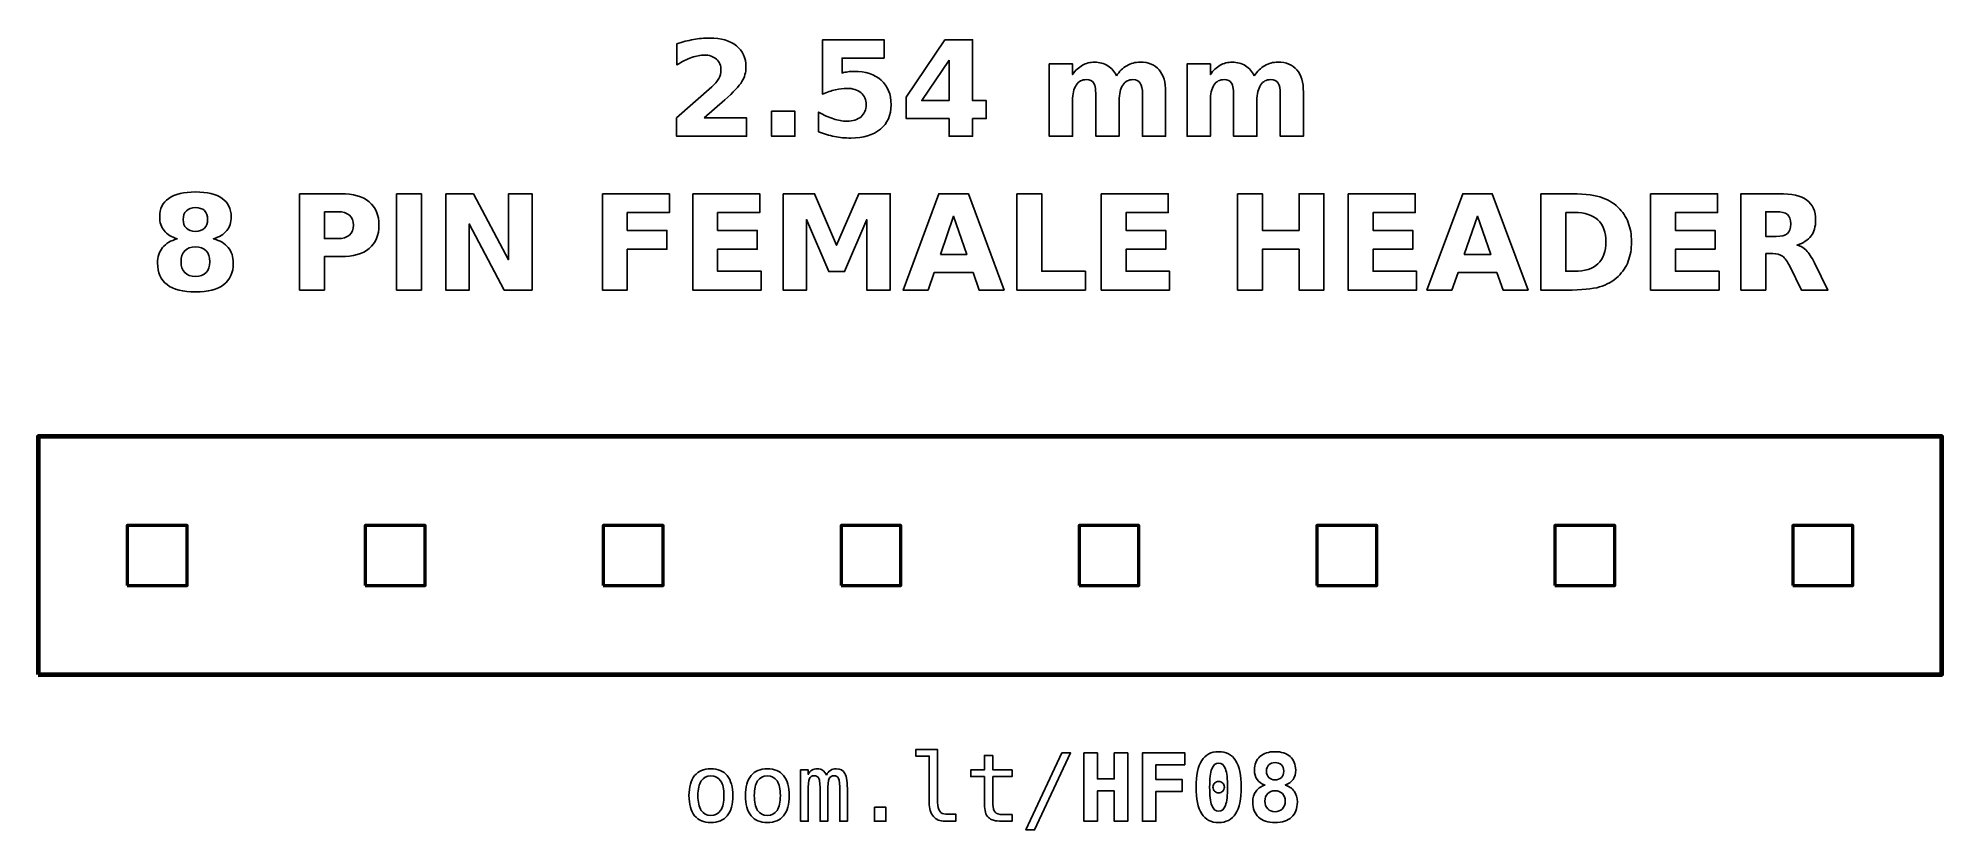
# Model space of a CAD drawing. Header units: centimetres. Extents: x -11.52 to -9.48, y -15.14 to -14.3.
import ezdxf

# ---------------------------------------------------------------- set-up
doc = ezdxf.new("R2010")
doc.units = ezdxf.units.CM
doc.header["$MEASUREMENT"] = 0
doc.layers.add('Layer 1', color=7, linetype='Continuous')

msp = doc.modelspace()

# ---------------------------------------------------------------- linework, layer by layer
at = {"layer": 'Layer 1', "color": 7, "lineweight": 100}
msp.add_lwpolyline([(-11.516, -14.977), (-9.484, -14.977), (-9.484, -14.723), (-11.516, -14.723), (-11.516, -14.977)], close=True, dxfattribs=at)
at = {"layer": 'Layer 1', "color": 7, "lineweight": 50}
for points in [[(-11.421, -14.882), (-11.357, -14.882), (-11.357, -14.818), (-11.421, -14.818), (-11.421, -14.882)], [(-11.167, -14.882), (-11.103, -14.882), (-11.103, -14.818), (-11.167, -14.818), (-11.167, -14.882)], [(-10.913, -14.882), (-10.849, -14.882), (-10.849, -14.818), (-10.913, -14.818), (-10.913, -14.882)], [(-10.659, -14.882), (-10.595, -14.882), (-10.595, -14.818), (-10.659, -14.818), (-10.659, -14.882)], [(-10.405, -14.882), (-10.341, -14.882), (-10.341, -14.818), (-10.405, -14.818), (-10.405, -14.882)], [(-10.151, -14.882), (-10.087, -14.882), (-10.087, -14.818), (-10.151, -14.818), (-10.151, -14.882)], [(-9.897, -14.882), (-9.833, -14.882), (-9.833, -14.818), (-9.897, -14.818), (-9.897, -14.882)], [(-9.643, -14.882), (-9.579, -14.882), (-9.579, -14.818), (-9.643, -14.818), (-9.643, -14.882)]]:
    msp.add_lwpolyline(points, close=True, dxfattribs=at)
at = {"layer": 'Layer 1', "color": 250}
for points, knots in [([(-10.80503, -14.38297), (-10.80503, -14.38297), (-10.75975, -14.38297), (-10.75975, -14.38297), (-10.75975, -14.38297), (-10.75975, -14.38297), (-10.75975, -14.40247), (-10.75975, -14.40247), (-10.75975, -14.40247), (-10.75975, -14.40247), (-10.83452, -14.40247), (-10.83452, -14.40247), (-10.83452, -14.40247), (-10.83452, -14.40247), (-10.83452, -14.38297), (-10.83452, -14.38297), (-10.83452, -14.38297), (-10.83452, -14.38297), (-10.79696, -14.34984), (-10.79696, -14.34984), (-10.79696, -14.34984), (-10.7936, -14.3468), (-10.79113, -14.34384), (-10.78953, -14.34095), (-10.78953, -14.34095), (-10.78791, -14.33805), (-10.78711, -14.33504), (-10.78711, -14.33191), (-10.78711, -14.33191), (-10.78711, -14.32709), (-10.78873, -14.32321), (-10.79197, -14.32027), (-10.79197, -14.32027), (-10.7952, -14.31733), (-10.7995, -14.31588), (-10.80489, -14.31588), (-10.80489, -14.31588), (-10.80902, -14.31588), (-10.81354, -14.31677), (-10.81846, -14.31853), (-10.81846, -14.31853), (-10.82337, -14.3203), (-10.82864, -14.32293), (-10.83424, -14.32641), (-10.83424, -14.32641), (-10.83424, -14.32641), (-10.83424, -14.30381), (-10.83424, -14.30381), (-10.83424, -14.30381), (-10.82826, -14.30184), (-10.82236, -14.30033), (-10.81653, -14.2993), (-10.81653, -14.2993), (-10.81069, -14.29826), (-10.80498, -14.29774), (-10.79936, -14.29774), (-10.79936, -14.29774), (-10.78706, -14.29774), (-10.77749, -14.30045), (-10.77067, -14.30588), (-10.77067, -14.30588), (-10.76385, -14.31129), (-10.76044, -14.31884), (-10.76044, -14.32855), (-10.76044, -14.32855), (-10.76044, -14.33415), (-10.76189, -14.33937), (-10.76479, -14.34422), (-10.76479, -14.34422), (-10.76768, -14.34906), (-10.77377, -14.35555), (-10.78304, -14.36369), (-10.78304, -14.36369), (-10.78304, -14.36369), (-10.80503, -14.38297), (-10.80503, -14.38297)], [0, 0, 0, 0, 0.0526316, 0.0526316, 0.0526316, 0.0526316, 0.1052632, 0.1052632, 0.1052632, 0.1052632, 0.1578947, 0.1578947, 0.1578947, 0.1578947, 0.2105263, 0.2105263, 0.2105263, 0.2105263, 0.2631579, 0.2631579, 0.2631579, 0.2631579, 0.3157895, 0.3157895, 0.3157895, 0.3157895, 0.3684211, 0.3684211, 0.3684211, 0.3684211, 0.4210526, 0.4210526, 0.4210526, 0.4210526, 0.4736842, 0.4736842, 0.4736842, 0.4736842, 0.5263158, 0.5263158, 0.5263158, 0.5263158, 0.5789474, 0.5789474, 0.5789474, 0.5789474, 0.6315789, 0.6315789, 0.6315789, 0.6315789, 0.6842105, 0.6842105, 0.6842105, 0.6842105, 0.7368421, 0.7368421, 0.7368421, 0.7368421, 0.7894737, 0.7894737, 0.7894737, 0.7894737, 0.8421053, 0.8421053, 0.8421053, 0.8421053, 0.8947368, 0.8947368, 0.8947368, 0.8947368, 0.9473684, 0.9473684, 0.9473684, 0.9473684, 1, 1, 1, 1]), ([(-10.67894, -14.2996), (-10.67894, -14.2996), (-10.613, -14.2996), (-10.613, -14.2996), (-10.613, -14.2996), (-10.613, -14.2996), (-10.613, -14.3191), (-10.613, -14.3191), (-10.613, -14.3191), (-10.613, -14.3191), (-10.6578, -14.3191), (-10.6578, -14.3191), (-10.6578, -14.3191), (-10.6578, -14.3191), (-10.6578, -14.33502), (-10.6578, -14.33502), (-10.6578, -14.33502), (-10.65578, -14.33448), (-10.65375, -14.33406), (-10.65171, -14.33375), (-10.65171, -14.33375), (-10.64966, -14.33344), (-10.64752, -14.3333), (-10.64533, -14.3333), (-10.64533, -14.3333), (-10.63278, -14.3333), (-10.62302, -14.33643), (-10.61603, -14.34271), (-10.61603, -14.34271), (-10.60905, -14.34897), (-10.60557, -14.35771), (-10.60557, -14.36891), (-10.60557, -14.36891), (-10.60557, -14.38003), (-10.60938, -14.38874), (-10.61697, -14.39504), (-10.61697, -14.39504), (-10.62457, -14.40132), (-10.63513, -14.40447), (-10.64863, -14.40447), (-10.64863, -14.40447), (-10.65446, -14.40447), (-10.66025, -14.4039), (-10.66596, -14.40278), (-10.66596, -14.40278), (-10.67168, -14.40165), (-10.67737, -14.39995), (-10.68301, -14.39765), (-10.68301, -14.39765), (-10.68301, -14.39765), (-10.68301, -14.37676), (-10.68301, -14.37676), (-10.68301, -14.37676), (-10.67741, -14.37999), (-10.6721, -14.38239), (-10.66707, -14.38398), (-10.66707, -14.38398), (-10.66203, -14.38561), (-10.65728, -14.38641), (-10.65284, -14.38641), (-10.65284, -14.38641), (-10.64639, -14.38641), (-10.64134, -14.38483), (-10.63764, -14.38168), (-10.63764, -14.38168), (-10.63395, -14.37855), (-10.63209, -14.3743), (-10.63209, -14.36891), (-10.63209, -14.36891), (-10.63209, -14.3635), (-10.63395, -14.35924), (-10.63764, -14.35612), (-10.63764, -14.35612), (-10.64134, -14.35299), (-10.64639, -14.35144), (-10.65284, -14.35144), (-10.65284, -14.35144), (-10.65665, -14.35144), (-10.66072, -14.35193), (-10.66502, -14.35292), (-10.66502, -14.35292), (-10.66935, -14.3539), (-10.67398, -14.35543), (-10.67894, -14.3575), (-10.67894, -14.3575), (-10.67894, -14.3575), (-10.67894, -14.2996), (-10.67894, -14.2996)], [0, 0, 0, 0, 0.0454545, 0.0454545, 0.0454545, 0.0454545, 0.0909091, 0.0909091, 0.0909091, 0.0909091, 0.1363636, 0.1363636, 0.1363636, 0.1363636, 0.1818182, 0.1818182, 0.1818182, 0.1818182, 0.2272727, 0.2272727, 0.2272727, 0.2272727, 0.2727273, 0.2727273, 0.2727273, 0.2727273, 0.3181818, 0.3181818, 0.3181818, 0.3181818, 0.3636364, 0.3636364, 0.3636364, 0.3636364, 0.4090909, 0.4090909, 0.4090909, 0.4090909, 0.4545455, 0.4545455, 0.4545455, 0.4545455, 0.5, 0.5, 0.5, 0.5, 0.5454545, 0.5454545, 0.5454545, 0.5454545, 0.5909091, 0.5909091, 0.5909091, 0.5909091, 0.6363636, 0.6363636, 0.6363636, 0.6363636, 0.6818182, 0.6818182, 0.6818182, 0.6818182, 0.7272727, 0.7272727, 0.7272727, 0.7272727, 0.7727273, 0.7727273, 0.7727273, 0.7727273, 0.8181818, 0.8181818, 0.8181818, 0.8181818, 0.8636364, 0.8636364, 0.8636364, 0.8636364, 0.9090909, 0.9090909, 0.9090909, 0.9090909, 0.9545455, 0.9545455, 0.9545455, 0.9545455, 1, 1, 1, 1]), ([(-10.54816, -14.2996), (-10.54816, -14.2996), (-10.51866, -14.2996), (-10.51866, -14.2996), (-10.51866, -14.2996), (-10.51866, -14.2996), (-10.51866, -14.36451), (-10.51866, -14.36451), (-10.51866, -14.36451), (-10.51866, -14.36451), (-10.50399, -14.36451), (-10.50399, -14.36451), (-10.50399, -14.36451), (-10.50399, -14.36451), (-10.50399, -14.38373), (-10.50399, -14.38373), (-10.50399, -14.38373), (-10.50399, -14.38373), (-10.51866, -14.38373), (-10.51866, -14.38373), (-10.51866, -14.38373), (-10.51866, -14.38373), (-10.51866, -14.40247), (-10.51866, -14.40247), (-10.51866, -14.40247), (-10.51866, -14.40247), (-10.54373, -14.40247), (-10.54373, -14.40247), (-10.54373, -14.40247), (-10.54373, -14.40247), (-10.54373, -14.38373), (-10.54373, -14.38373), (-10.54373, -14.38373), (-10.54373, -14.38373), (-10.58936, -14.38373), (-10.58936, -14.38373), (-10.58936, -14.38373), (-10.58936, -14.38373), (-10.58936, -14.36098), (-10.58936, -14.36098), (-10.58936, -14.36098), (-10.58936, -14.36098), (-10.54816, -14.2996), (-10.54816, -14.2996)], [0, 0, 0, 0, 0.0909091, 0.0909091, 0.0909091, 0.0909091, 0.1818182, 0.1818182, 0.1818182, 0.1818182, 0.2727273, 0.2727273, 0.2727273, 0.2727273, 0.3636364, 0.3636364, 0.3636364, 0.3636364, 0.4545455, 0.4545455, 0.4545455, 0.4545455, 0.5454545, 0.5454545, 0.5454545, 0.5454545, 0.6363636, 0.6363636, 0.6363636, 0.6363636, 0.7272727, 0.7272727, 0.7272727, 0.7272727, 0.8181818, 0.8181818, 0.8181818, 0.8181818, 0.9090909, 0.9090909, 0.9090909, 0.9090909, 1, 1, 1, 1]), ([(-10.54373, -14.32145), (-10.54373, -14.32145), (-10.57283, -14.36451), (-10.57283, -14.36451), (-10.57283, -14.36451), (-10.57283, -14.36451), (-10.54373, -14.36451), (-10.54373, -14.36451), (-10.54373, -14.36451), (-10.54373, -14.36451), (-10.54373, -14.32145), (-10.54373, -14.32145)], [0, 0, 0, 0, 0.3333333, 0.3333333, 0.3333333, 0.3333333, 0.6666667, 0.6666667, 0.6666667, 0.6666667, 1, 1, 1, 1]), ([(-10.36502, -14.33812), (-10.36189, -14.33335), (-10.3582, -14.3297), (-10.35389, -14.32721), (-10.35389, -14.32721), (-10.34959, -14.32469), (-10.34489, -14.32345), (-10.33974, -14.32345), (-10.33974, -14.32345), (-10.33087, -14.32345), (-10.32412, -14.32618), (-10.31949, -14.33166), (-10.31949, -14.33166), (-10.31485, -14.33711), (-10.31252, -14.34506), (-10.31252, -14.35548), (-10.31252, -14.35548), (-10.31252, -14.35548), (-10.31252, -14.40247), (-10.31252, -14.40247), (-10.31252, -14.40247), (-10.31252, -14.40247), (-10.33734, -14.40247), (-10.33734, -14.40247), (-10.33734, -14.40247), (-10.33734, -14.40247), (-10.33734, -14.36223), (-10.33734, -14.36223), (-10.33734, -14.36223), (-10.33729, -14.36164), (-10.33727, -14.36103), (-10.33724, -14.36037), (-10.33724, -14.36037), (-10.33722, -14.35974), (-10.3372, -14.35882), (-10.3372, -14.35762), (-10.3372, -14.35762), (-10.3372, -14.35216), (-10.33799, -14.34819), (-10.33962, -14.34574), (-10.33962, -14.34574), (-10.34122, -14.34327), (-10.3438, -14.34205), (-10.34738, -14.34205), (-10.34738, -14.34205), (-10.35208, -14.34205), (-10.35568, -14.34398), (-10.35824, -14.34784), (-10.35824, -14.34784), (-10.36078, -14.35169), (-10.3621, -14.35727), (-10.3622, -14.36458), (-10.3622, -14.36458), (-10.3622, -14.36458), (-10.3622, -14.40247), (-10.3622, -14.40247), (-10.3622, -14.40247), (-10.3622, -14.40247), (-10.38701, -14.40247), (-10.38701, -14.40247), (-10.38701, -14.40247), (-10.38701, -14.40247), (-10.38701, -14.36223), (-10.38701, -14.36223), (-10.38701, -14.36223), (-10.38701, -14.35369), (-10.38774, -14.34819), (-10.38922, -14.34574), (-10.38922, -14.34574), (-10.39068, -14.34327), (-10.39329, -14.34205), (-10.39705, -14.34205), (-10.39705, -14.34205), (-10.4018, -14.34205), (-10.40545, -14.344), (-10.40801, -14.34788), (-10.40801, -14.34788), (-10.41057, -14.35176), (-10.41187, -14.35729), (-10.41187, -14.36451), (-10.41187, -14.36451), (-10.41187, -14.36451), (-10.41187, -14.40247), (-10.41187, -14.40247), (-10.41187, -14.40247), (-10.41187, -14.40247), (-10.43668, -14.40247), (-10.43668, -14.40247), (-10.43668, -14.40247), (-10.43668, -14.40247), (-10.43668, -14.32531), (-10.43668, -14.32531), (-10.43668, -14.32531), (-10.43668, -14.32531), (-10.41187, -14.32531), (-10.41187, -14.32531), (-10.41187, -14.32531), (-10.41187, -14.32531), (-10.41187, -14.33662), (-10.41187, -14.33662), (-10.41187, -14.33662), (-10.40883, -14.33224), (-10.40535, -14.32898), (-10.40142, -14.32676), (-10.40142, -14.32676), (-10.3975, -14.32455), (-10.39317, -14.32345), (-10.38844, -14.32345), (-10.38844, -14.32345), (-10.38313, -14.32345), (-10.3784, -14.32474), (-10.37433, -14.32731), (-10.37433, -14.32731), (-10.37024, -14.32989), (-10.36713, -14.33349), (-10.36502, -14.33812)], [0, 0, 0, 0, 0.0344828, 0.0344828, 0.0344828, 0.0344828, 0.0689655, 0.0689655, 0.0689655, 0.0689655, 0.1034483, 0.1034483, 0.1034483, 0.1034483, 0.137931, 0.137931, 0.137931, 0.137931, 0.1724138, 0.1724138, 0.1724138, 0.1724138, 0.2068966, 0.2068966, 0.2068966, 0.2068966, 0.2413793, 0.2413793, 0.2413793, 0.2413793, 0.2758621, 0.2758621, 0.2758621, 0.2758621, 0.3103448, 0.3103448, 0.3103448, 0.3103448, 0.3448276, 0.3448276, 0.3448276, 0.3448276, 0.3793103, 0.3793103, 0.3793103, 0.3793103, 0.4137931, 0.4137931, 0.4137931, 0.4137931, 0.4482759, 0.4482759, 0.4482759, 0.4482759, 0.4827586, 0.4827586, 0.4827586, 0.4827586, 0.5172414, 0.5172414, 0.5172414, 0.5172414, 0.5517241, 0.5517241, 0.5517241, 0.5517241, 0.5862069, 0.5862069, 0.5862069, 0.5862069, 0.6206897, 0.6206897, 0.6206897, 0.6206897, 0.6551724, 0.6551724, 0.6551724, 0.6551724, 0.6896552, 0.6896552, 0.6896552, 0.6896552, 0.7241379, 0.7241379, 0.7241379, 0.7241379, 0.7586207, 0.7586207, 0.7586207, 0.7586207, 0.7931034, 0.7931034, 0.7931034, 0.7931034, 0.8275862, 0.8275862, 0.8275862, 0.8275862, 0.862069, 0.862069, 0.862069, 0.862069, 0.8965517, 0.8965517, 0.8965517, 0.8965517, 0.9310345, 0.9310345, 0.9310345, 0.9310345, 0.9655172, 0.9655172, 0.9655172, 0.9655172, 1, 1, 1, 1]), ([(-10.21798, -14.33812), (-10.21485, -14.33335), (-10.21116, -14.3297), (-10.20685, -14.32721), (-10.20685, -14.32721), (-10.20255, -14.32469), (-10.19785, -14.32345), (-10.1927, -14.32345), (-10.1927, -14.32345), (-10.18383, -14.32345), (-10.17708, -14.32618), (-10.17245, -14.33166), (-10.17245, -14.33166), (-10.16781, -14.33711), (-10.16548, -14.34506), (-10.16548, -14.35548), (-10.16548, -14.35548), (-10.16548, -14.35548), (-10.16548, -14.40247), (-10.16548, -14.40247), (-10.16548, -14.40247), (-10.16548, -14.40247), (-10.1903, -14.40247), (-10.1903, -14.40247), (-10.1903, -14.40247), (-10.1903, -14.40247), (-10.1903, -14.36223), (-10.1903, -14.36223), (-10.1903, -14.36223), (-10.19025, -14.36164), (-10.19023, -14.36103), (-10.1902, -14.36037), (-10.1902, -14.36037), (-10.19018, -14.35974), (-10.19016, -14.35882), (-10.19016, -14.35762), (-10.19016, -14.35762), (-10.19016, -14.35216), (-10.19095, -14.34819), (-10.19258, -14.34574), (-10.19258, -14.34574), (-10.19418, -14.34327), (-10.19676, -14.34205), (-10.20034, -14.34205), (-10.20034, -14.34205), (-10.20504, -14.34205), (-10.20864, -14.34398), (-10.2112, -14.34784), (-10.2112, -14.34784), (-10.21374, -14.35169), (-10.21506, -14.35727), (-10.21516, -14.36458), (-10.21516, -14.36458), (-10.21516, -14.36458), (-10.21516, -14.40247), (-10.21516, -14.40247), (-10.21516, -14.40247), (-10.21516, -14.40247), (-10.23997, -14.40247), (-10.23997, -14.40247), (-10.23997, -14.40247), (-10.23997, -14.40247), (-10.23997, -14.36223), (-10.23997, -14.36223), (-10.23997, -14.36223), (-10.23997, -14.35369), (-10.2407, -14.34819), (-10.24218, -14.34574), (-10.24218, -14.34574), (-10.24364, -14.34327), (-10.24625, -14.34205), (-10.25001, -14.34205), (-10.25001, -14.34205), (-10.25476, -14.34205), (-10.25841, -14.344), (-10.26097, -14.34788), (-10.26097, -14.34788), (-10.26353, -14.35176), (-10.26483, -14.35729), (-10.26483, -14.36451), (-10.26483, -14.36451), (-10.26483, -14.36451), (-10.26483, -14.40247), (-10.26483, -14.40247), (-10.26483, -14.40247), (-10.26483, -14.40247), (-10.28964, -14.40247), (-10.28964, -14.40247), (-10.28964, -14.40247), (-10.28964, -14.40247), (-10.28964, -14.32531), (-10.28964, -14.32531), (-10.28964, -14.32531), (-10.28964, -14.32531), (-10.26483, -14.32531), (-10.26483, -14.32531), (-10.26483, -14.32531), (-10.26483, -14.32531), (-10.26483, -14.33662), (-10.26483, -14.33662), (-10.26483, -14.33662), (-10.26179, -14.33224), (-10.25831, -14.32898), (-10.25438, -14.32676), (-10.25438, -14.32676), (-10.25046, -14.32455), (-10.24613, -14.32345), (-10.2414, -14.32345), (-10.2414, -14.32345), (-10.23609, -14.32345), (-10.23136, -14.32474), (-10.22729, -14.32731), (-10.22729, -14.32731), (-10.2232, -14.32989), (-10.22009, -14.33349), (-10.21798, -14.33812)], [0, 0, 0, 0, 0.0344828, 0.0344828, 0.0344828, 0.0344828, 0.0689655, 0.0689655, 0.0689655, 0.0689655, 0.1034483, 0.1034483, 0.1034483, 0.1034483, 0.137931, 0.137931, 0.137931, 0.137931, 0.1724138, 0.1724138, 0.1724138, 0.1724138, 0.2068966, 0.2068966, 0.2068966, 0.2068966, 0.2413793, 0.2413793, 0.2413793, 0.2413793, 0.2758621, 0.2758621, 0.2758621, 0.2758621, 0.3103448, 0.3103448, 0.3103448, 0.3103448, 0.3448276, 0.3448276, 0.3448276, 0.3448276, 0.3793103, 0.3793103, 0.3793103, 0.3793103, 0.4137931, 0.4137931, 0.4137931, 0.4137931, 0.4482759, 0.4482759, 0.4482759, 0.4482759, 0.4827586, 0.4827586, 0.4827586, 0.4827586, 0.5172414, 0.5172414, 0.5172414, 0.5172414, 0.5517241, 0.5517241, 0.5517241, 0.5517241, 0.5862069, 0.5862069, 0.5862069, 0.5862069, 0.6206897, 0.6206897, 0.6206897, 0.6206897, 0.6551724, 0.6551724, 0.6551724, 0.6551724, 0.6896552, 0.6896552, 0.6896552, 0.6896552, 0.7241379, 0.7241379, 0.7241379, 0.7241379, 0.7586207, 0.7586207, 0.7586207, 0.7586207, 0.7931034, 0.7931034, 0.7931034, 0.7931034, 0.8275862, 0.8275862, 0.8275862, 0.8275862, 0.862069, 0.862069, 0.862069, 0.862069, 0.8965517, 0.8965517, 0.8965517, 0.8965517, 0.9310345, 0.9310345, 0.9310345, 0.9310345, 0.9655172, 0.9655172, 0.9655172, 0.9655172, 1, 1, 1, 1]), ([(-10.73311, -14.3758), (-10.73311, -14.3758), (-10.70829, -14.3758), (-10.70829, -14.3758), (-10.70829, -14.3758), (-10.70829, -14.3758), (-10.70829, -14.40247), (-10.70829, -14.40247), (-10.70829, -14.40247), (-10.70829, -14.40247), (-10.73311, -14.40247), (-10.73311, -14.40247), (-10.73311, -14.40247), (-10.73311, -14.40247), (-10.73311, -14.3758), (-10.73311, -14.3758)], [0, 0, 0, 0, 0.25, 0.25, 0.25, 0.25, 0.5, 0.5, 0.5, 0.5, 0.75, 0.75, 0.75, 0.75, 1, 1, 1, 1]), ([(-11.36736, -14.51195), (-11.37359, -14.51006), (-11.3783, -14.50717), (-11.38147, -14.50327), (-11.38147, -14.50327), (-11.38465, -14.49936), (-11.38622, -14.4945), (-11.38622, -14.48866), (-11.38622, -14.48866), (-11.38622, -14.47998), (-11.38298, -14.47335), (-11.37651, -14.46881), (-11.37651, -14.46881), (-11.37004, -14.46427), (-11.36052, -14.46199), (-11.34798, -14.46199), (-11.34798, -14.46199), (-11.33554, -14.46199), (-11.32606, -14.46425), (-11.31959, -14.46879), (-11.31959, -14.46879), (-11.31313, -14.47331), (-11.30988, -14.47994), (-11.30988, -14.48866), (-11.30988, -14.48866), (-11.30988, -14.4945), (-11.31148, -14.49936), (-11.31465, -14.50327), (-11.31465, -14.50327), (-11.31785, -14.50717), (-11.32258, -14.51006), (-11.32881, -14.51195), (-11.32881, -14.51195), (-11.32183, -14.51387), (-11.31656, -14.517), (-11.31301, -14.52135), (-11.31301, -14.52135), (-11.30946, -14.52568), (-11.30767, -14.53116), (-11.30767, -14.53779), (-11.30767, -14.53779), (-11.30767, -14.54798), (-11.31106, -14.55569), (-11.31783, -14.56089), (-11.31783, -14.56089), (-11.3246, -14.56611), (-11.33467, -14.56872), (-11.34798, -14.56872), (-11.34798, -14.56872), (-11.36136, -14.56872), (-11.37145, -14.56611), (-11.37827, -14.56089), (-11.37827, -14.56089), (-11.38509, -14.55569), (-11.3885, -14.54798), (-11.3885, -14.53779), (-11.3885, -14.53779), (-11.3885, -14.53116), (-11.38671, -14.52568), (-11.38316, -14.52135), (-11.38316, -14.52135), (-11.37961, -14.517), (-11.37434, -14.51387), (-11.36736, -14.51195)], [0, 0, 0, 0, 0.0625, 0.0625, 0.0625, 0.0625, 0.125, 0.125, 0.125, 0.125, 0.1875, 0.1875, 0.1875, 0.1875, 0.25, 0.25, 0.25, 0.25, 0.3125, 0.3125, 0.3125, 0.3125, 0.375, 0.375, 0.375, 0.375, 0.4375, 0.4375, 0.4375, 0.4375, 0.5, 0.5, 0.5, 0.5, 0.5625, 0.5625, 0.5625, 0.5625, 0.625, 0.625, 0.625, 0.625, 0.6875, 0.6875, 0.6875, 0.6875, 0.75, 0.75, 0.75, 0.75, 0.8125, 0.8125, 0.8125, 0.8125, 0.875, 0.875, 0.875, 0.875, 0.9375, 0.9375, 0.9375, 0.9375, 1, 1, 1, 1]), ([(-11.23683, -14.46385), (-11.23683, -14.46385), (-11.19281, -14.46385), (-11.19281, -14.46385), (-11.19281, -14.46385), (-11.17971, -14.46385), (-11.16966, -14.46677), (-11.16265, -14.47258), (-11.16265, -14.47258), (-11.15565, -14.47839), (-11.15214, -14.48666), (-11.15214, -14.49741), (-11.15214, -14.49741), (-11.15214, -14.50818), (-11.15565, -14.51648), (-11.16265, -14.52229), (-11.16265, -14.52229), (-11.16966, -14.5281), (-11.17971, -14.53102), (-11.19281, -14.53102), (-11.19281, -14.53102), (-11.19281, -14.53102), (-11.2103, -14.53102), (-11.2103, -14.53102), (-11.2103, -14.53102), (-11.2103, -14.53102), (-11.2103, -14.56672), (-11.2103, -14.56672), (-11.2103, -14.56672), (-11.2103, -14.56672), (-11.23683, -14.56672), (-11.23683, -14.56672), (-11.23683, -14.56672), (-11.23683, -14.56672), (-11.23683, -14.46385), (-11.23683, -14.46385)], [0, 0, 0, 0, 0.1111111, 0.1111111, 0.1111111, 0.1111111, 0.2222222, 0.2222222, 0.2222222, 0.2222222, 0.3333333, 0.3333333, 0.3333333, 0.3333333, 0.4444444, 0.4444444, 0.4444444, 0.4444444, 0.5555556, 0.5555556, 0.5555556, 0.5555556, 0.6666667, 0.6666667, 0.6666667, 0.6666667, 0.7777778, 0.7777778, 0.7777778, 0.7777778, 0.8888889, 0.8888889, 0.8888889, 0.8888889, 1, 1, 1, 1]), ([(-11.13342, -14.46385), (-11.13342, -14.46385), (-11.10689, -14.46385), (-11.10689, -14.46385), (-11.10689, -14.46385), (-11.10689, -14.46385), (-11.10689, -14.56672), (-11.10689, -14.56672), (-11.10689, -14.56672), (-11.10689, -14.56672), (-11.13342, -14.56672), (-11.13342, -14.56672), (-11.13342, -14.56672), (-11.13342, -14.56672), (-11.13342, -14.46385), (-11.13342, -14.46385)], [0, 0, 0, 0, 0.25, 0.25, 0.25, 0.25, 0.5, 0.5, 0.5, 0.5, 0.75, 0.75, 0.75, 0.75, 1, 1, 1, 1]), ([(-11.08093, -14.46385), (-11.08093, -14.46385), (-11.0513, -14.46385), (-11.0513, -14.46385), (-11.0513, -14.46385), (-11.0513, -14.46385), (-11.01388, -14.53441), (-11.01388, -14.53441), (-11.01388, -14.53441), (-11.01388, -14.53441), (-11.01388, -14.46385), (-11.01388, -14.46385), (-11.01388, -14.46385), (-11.01388, -14.46385), (-10.98874, -14.46385), (-10.98874, -14.46385), (-10.98874, -14.46385), (-10.98874, -14.46385), (-10.98874, -14.56672), (-10.98874, -14.56672), (-10.98874, -14.56672), (-10.98874, -14.56672), (-11.01837, -14.56672), (-11.01837, -14.56672), (-11.01837, -14.56672), (-11.01837, -14.56672), (-11.05579, -14.49616), (-11.05579, -14.49616), (-11.05579, -14.49616), (-11.05579, -14.49616), (-11.05579, -14.56672), (-11.05579, -14.56672), (-11.05579, -14.56672), (-11.05579, -14.56672), (-11.08093, -14.56672), (-11.08093, -14.56672), (-11.08093, -14.56672), (-11.08093, -14.56672), (-11.08093, -14.46385), (-11.08093, -14.46385)], [0, 0, 0, 0, 0.1, 0.1, 0.1, 0.1, 0.2, 0.2, 0.2, 0.2, 0.3, 0.3, 0.3, 0.3, 0.4, 0.4, 0.4, 0.4, 0.5, 0.5, 0.5, 0.5, 0.6, 0.6, 0.6, 0.6, 0.7, 0.7, 0.7, 0.7, 0.8, 0.8, 0.8, 0.8, 0.9, 0.9, 0.9, 0.9, 1, 1, 1, 1]), ([(-10.91371, -14.46385), (-10.91371, -14.46385), (-10.84212, -14.46385), (-10.84212, -14.46385), (-10.84212, -14.46385), (-10.84212, -14.46385), (-10.84212, -14.48391), (-10.84212, -14.48391), (-10.84212, -14.48391), (-10.84212, -14.48391), (-10.88718, -14.48391), (-10.88718, -14.48391), (-10.88718, -14.48391), (-10.88718, -14.48391), (-10.88718, -14.50306), (-10.88718, -14.50306), (-10.88718, -14.50306), (-10.88718, -14.50306), (-10.8448, -14.50306), (-10.8448, -14.50306), (-10.8448, -14.50306), (-10.8448, -14.50306), (-10.8448, -14.52312), (-10.8448, -14.52312), (-10.8448, -14.52312), (-10.8448, -14.52312), (-10.88718, -14.52312), (-10.88718, -14.52312), (-10.88718, -14.52312), (-10.88718, -14.52312), (-10.88718, -14.56672), (-10.88718, -14.56672), (-10.88718, -14.56672), (-10.88718, -14.56672), (-10.91371, -14.56672), (-10.91371, -14.56672), (-10.91371, -14.56672), (-10.91371, -14.56672), (-10.91371, -14.46385), (-10.91371, -14.46385)], [0, 0, 0, 0, 0.1, 0.1, 0.1, 0.1, 0.2, 0.2, 0.2, 0.2, 0.3, 0.3, 0.3, 0.3, 0.4, 0.4, 0.4, 0.4, 0.5, 0.5, 0.5, 0.5, 0.6, 0.6, 0.6, 0.6, 0.7, 0.7, 0.7, 0.7, 0.8, 0.8, 0.8, 0.8, 0.9, 0.9, 0.9, 0.9, 1, 1, 1, 1]), ([(-10.81731, -14.46385), (-10.81731, -14.46385), (-10.74572, -14.46385), (-10.74572, -14.46385), (-10.74572, -14.46385), (-10.74572, -14.46385), (-10.74572, -14.48391), (-10.74572, -14.48391), (-10.74572, -14.48391), (-10.74572, -14.48391), (-10.79078, -14.48391), (-10.79078, -14.48391), (-10.79078, -14.48391), (-10.79078, -14.48391), (-10.79078, -14.50306), (-10.79078, -14.50306), (-10.79078, -14.50306), (-10.79078, -14.50306), (-10.74843, -14.50306), (-10.74843, -14.50306), (-10.74843, -14.50306), (-10.74843, -14.50306), (-10.74843, -14.52312), (-10.74843, -14.52312), (-10.74843, -14.52312), (-10.74843, -14.52312), (-10.79078, -14.52312), (-10.79078, -14.52312), (-10.79078, -14.52312), (-10.79078, -14.52312), (-10.79078, -14.54666), (-10.79078, -14.54666), (-10.79078, -14.54666), (-10.79078, -14.54666), (-10.74422, -14.54666), (-10.74422, -14.54666), (-10.74422, -14.54666), (-10.74422, -14.54666), (-10.74422, -14.56672), (-10.74422, -14.56672), (-10.74422, -14.56672), (-10.74422, -14.56672), (-10.81731, -14.56672), (-10.81731, -14.56672), (-10.81731, -14.56672), (-10.81731, -14.56672), (-10.81731, -14.46385), (-10.81731, -14.46385)], [0, 0, 0, 0, 0.0833333, 0.0833333, 0.0833333, 0.0833333, 0.1666667, 0.1666667, 0.1666667, 0.1666667, 0.25, 0.25, 0.25, 0.25, 0.3333333, 0.3333333, 0.3333333, 0.3333333, 0.4166667, 0.4166667, 0.4166667, 0.4166667, 0.5, 0.5, 0.5, 0.5, 0.5833333, 0.5833333, 0.5833333, 0.5833333, 0.6666667, 0.6666667, 0.6666667, 0.6666667, 0.75, 0.75, 0.75, 0.75, 0.8333333, 0.8333333, 0.8333333, 0.8333333, 0.9166667, 0.9166667, 0.9166667, 0.9166667, 1, 1, 1, 1]), ([(-10.72091, -14.46385), (-10.72091, -14.46385), (-10.68716, -14.46385), (-10.68716, -14.46385), (-10.68716, -14.46385), (-10.68716, -14.46385), (-10.66371, -14.51891), (-10.66371, -14.51891), (-10.66371, -14.51891), (-10.66371, -14.51891), (-10.64015, -14.46385), (-10.64015, -14.46385), (-10.64015, -14.46385), (-10.64015, -14.46385), (-10.60647, -14.46385), (-10.60647, -14.46385), (-10.60647, -14.46385), (-10.60647, -14.46385), (-10.60647, -14.56672), (-10.60647, -14.56672), (-10.60647, -14.56672), (-10.60647, -14.56672), (-10.63154, -14.56672), (-10.63154, -14.56672), (-10.63154, -14.56672), (-10.63154, -14.56672), (-10.63154, -14.49148), (-10.63154, -14.49148), (-10.63154, -14.49148), (-10.63154, -14.49148), (-10.65525, -14.54694), (-10.65525, -14.54694), (-10.65525, -14.54694), (-10.65525, -14.54694), (-10.67206, -14.54694), (-10.67206, -14.54694), (-10.67206, -14.54694), (-10.67206, -14.54694), (-10.69577, -14.49148), (-10.69577, -14.49148), (-10.69577, -14.49148), (-10.69577, -14.49148), (-10.69577, -14.56672), (-10.69577, -14.56672), (-10.69577, -14.56672), (-10.69577, -14.56672), (-10.72091, -14.56672), (-10.72091, -14.56672), (-10.72091, -14.56672), (-10.72091, -14.56672), (-10.72091, -14.46385), (-10.72091, -14.46385)], [0, 0, 0, 0, 0.0769231, 0.0769231, 0.0769231, 0.0769231, 0.1538462, 0.1538462, 0.1538462, 0.1538462, 0.2307692, 0.2307692, 0.2307692, 0.2307692, 0.3076923, 0.3076923, 0.3076923, 0.3076923, 0.3846154, 0.3846154, 0.3846154, 0.3846154, 0.4615385, 0.4615385, 0.4615385, 0.4615385, 0.5384615, 0.5384615, 0.5384615, 0.5384615, 0.6153846, 0.6153846, 0.6153846, 0.6153846, 0.6923077, 0.6923077, 0.6923077, 0.6923077, 0.7692308, 0.7692308, 0.7692308, 0.7692308, 0.8461538, 0.8461538, 0.8461538, 0.8461538, 0.9230769, 0.9230769, 0.9230769, 0.9230769, 1, 1, 1, 1]), ([(-10.51806, -14.548), (-10.51806, -14.548), (-10.55955, -14.548), (-10.55955, -14.548), (-10.55955, -14.548), (-10.55955, -14.548), (-10.56609, -14.56672), (-10.56609, -14.56672), (-10.56609, -14.56672), (-10.56609, -14.56672), (-10.59276, -14.56672), (-10.59276, -14.56672), (-10.59276, -14.56672), (-10.59276, -14.56672), (-10.55466, -14.46385), (-10.55466, -14.46385), (-10.55466, -14.46385), (-10.55466, -14.46385), (-10.52303, -14.46385), (-10.52303, -14.46385), (-10.52303, -14.46385), (-10.52303, -14.46385), (-10.48493, -14.56672), (-10.48493, -14.56672), (-10.48493, -14.56672), (-10.48493, -14.56672), (-10.5116, -14.56672), (-10.5116, -14.56672), (-10.5116, -14.56672), (-10.5116, -14.56672), (-10.51806, -14.548), (-10.51806, -14.548)], [0, 0, 0, 0, 0.125, 0.125, 0.125, 0.125, 0.25, 0.25, 0.25, 0.25, 0.375, 0.375, 0.375, 0.375, 0.5, 0.5, 0.5, 0.5, 0.625, 0.625, 0.625, 0.625, 0.75, 0.75, 0.75, 0.75, 0.875, 0.875, 0.875, 0.875, 1, 1, 1, 1]), ([(-10.47126, -14.46385), (-10.47126, -14.46385), (-10.44473, -14.46385), (-10.44473, -14.46385), (-10.44473, -14.46385), (-10.44473, -14.46385), (-10.44473, -14.54666), (-10.44473, -14.54666), (-10.44473, -14.54666), (-10.44473, -14.54666), (-10.39817, -14.54666), (-10.39817, -14.54666), (-10.39817, -14.54666), (-10.39817, -14.54666), (-10.39817, -14.56672), (-10.39817, -14.56672), (-10.39817, -14.56672), (-10.39817, -14.56672), (-10.47126, -14.56672), (-10.47126, -14.56672), (-10.47126, -14.56672), (-10.47126, -14.56672), (-10.47126, -14.46385), (-10.47126, -14.46385)], [0, 0, 0, 0, 0.1666667, 0.1666667, 0.1666667, 0.1666667, 0.3333333, 0.3333333, 0.3333333, 0.3333333, 0.5, 0.5, 0.5, 0.5, 0.6666667, 0.6666667, 0.6666667, 0.6666667, 0.8333333, 0.8333333, 0.8333333, 0.8333333, 1, 1, 1, 1]), ([(-10.38135, -14.46385), (-10.38135, -14.46385), (-10.30976, -14.46385), (-10.30976, -14.46385), (-10.30976, -14.46385), (-10.30976, -14.46385), (-10.30976, -14.48391), (-10.30976, -14.48391), (-10.30976, -14.48391), (-10.30976, -14.48391), (-10.35482, -14.48391), (-10.35482, -14.48391), (-10.35482, -14.48391), (-10.35482, -14.48391), (-10.35482, -14.50306), (-10.35482, -14.50306), (-10.35482, -14.50306), (-10.35482, -14.50306), (-10.31247, -14.50306), (-10.31247, -14.50306), (-10.31247, -14.50306), (-10.31247, -14.50306), (-10.31247, -14.52312), (-10.31247, -14.52312), (-10.31247, -14.52312), (-10.31247, -14.52312), (-10.35482, -14.52312), (-10.35482, -14.52312), (-10.35482, -14.52312), (-10.35482, -14.52312), (-10.35482, -14.54666), (-10.35482, -14.54666), (-10.35482, -14.54666), (-10.35482, -14.54666), (-10.30826, -14.54666), (-10.30826, -14.54666), (-10.30826, -14.54666), (-10.30826, -14.54666), (-10.30826, -14.56672), (-10.30826, -14.56672), (-10.30826, -14.56672), (-10.30826, -14.56672), (-10.38135, -14.56672), (-10.38135, -14.56672), (-10.38135, -14.56672), (-10.38135, -14.56672), (-10.38135, -14.46385), (-10.38135, -14.46385)], [0, 0, 0, 0, 0.0833333, 0.0833333, 0.0833333, 0.0833333, 0.1666667, 0.1666667, 0.1666667, 0.1666667, 0.25, 0.25, 0.25, 0.25, 0.3333333, 0.3333333, 0.3333333, 0.3333333, 0.4166667, 0.4166667, 0.4166667, 0.4166667, 0.5, 0.5, 0.5, 0.5, 0.5833333, 0.5833333, 0.5833333, 0.5833333, 0.6666667, 0.6666667, 0.6666667, 0.6666667, 0.75, 0.75, 0.75, 0.75, 0.8333333, 0.8333333, 0.8333333, 0.8333333, 0.9166667, 0.9166667, 0.9166667, 0.9166667, 1, 1, 1, 1]), ([(-10.23582, -14.46385), (-10.23582, -14.46385), (-10.20929, -14.46385), (-10.20929, -14.46385), (-10.20929, -14.46385), (-10.20929, -14.46385), (-10.20929, -14.50306), (-10.20929, -14.50306), (-10.20929, -14.50306), (-10.20929, -14.50306), (-10.17016, -14.50306), (-10.17016, -14.50306), (-10.17016, -14.50306), (-10.17016, -14.50306), (-10.17016, -14.46385), (-10.17016, -14.46385), (-10.17016, -14.46385), (-10.17016, -14.46385), (-10.14363, -14.46385), (-10.14363, -14.46385), (-10.14363, -14.46385), (-10.14363, -14.46385), (-10.14363, -14.56672), (-10.14363, -14.56672), (-10.14363, -14.56672), (-10.14363, -14.56672), (-10.17016, -14.56672), (-10.17016, -14.56672), (-10.17016, -14.56672), (-10.17016, -14.56672), (-10.17016, -14.52312), (-10.17016, -14.52312), (-10.17016, -14.52312), (-10.17016, -14.52312), (-10.20929, -14.52312), (-10.20929, -14.52312), (-10.20929, -14.52312), (-10.20929, -14.52312), (-10.20929, -14.56672), (-10.20929, -14.56672), (-10.20929, -14.56672), (-10.20929, -14.56672), (-10.23582, -14.56672), (-10.23582, -14.56672), (-10.23582, -14.56672), (-10.23582, -14.56672), (-10.23582, -14.46385), (-10.23582, -14.46385)], [0, 0, 0, 0, 0.0833333, 0.0833333, 0.0833333, 0.0833333, 0.1666667, 0.1666667, 0.1666667, 0.1666667, 0.25, 0.25, 0.25, 0.25, 0.3333333, 0.3333333, 0.3333333, 0.3333333, 0.4166667, 0.4166667, 0.4166667, 0.4166667, 0.5, 0.5, 0.5, 0.5, 0.5833333, 0.5833333, 0.5833333, 0.5833333, 0.6666667, 0.6666667, 0.6666667, 0.6666667, 0.75, 0.75, 0.75, 0.75, 0.8333333, 0.8333333, 0.8333333, 0.8333333, 0.9166667, 0.9166667, 0.9166667, 0.9166667, 1, 1, 1, 1]), ([(-10.11773, -14.46385), (-10.11773, -14.46385), (-10.04614, -14.46385), (-10.04614, -14.46385), (-10.04614, -14.46385), (-10.04614, -14.46385), (-10.04614, -14.48391), (-10.04614, -14.48391), (-10.04614, -14.48391), (-10.04614, -14.48391), (-10.0912, -14.48391), (-10.0912, -14.48391), (-10.0912, -14.48391), (-10.0912, -14.48391), (-10.0912, -14.50306), (-10.0912, -14.50306), (-10.0912, -14.50306), (-10.0912, -14.50306), (-10.04885, -14.50306), (-10.04885, -14.50306), (-10.04885, -14.50306), (-10.04885, -14.50306), (-10.04885, -14.52312), (-10.04885, -14.52312), (-10.04885, -14.52312), (-10.04885, -14.52312), (-10.0912, -14.52312), (-10.0912, -14.52312), (-10.0912, -14.52312), (-10.0912, -14.52312), (-10.0912, -14.54666), (-10.0912, -14.54666), (-10.0912, -14.54666), (-10.0912, -14.54666), (-10.04464, -14.54666), (-10.04464, -14.54666), (-10.04464, -14.54666), (-10.04464, -14.54666), (-10.04464, -14.56672), (-10.04464, -14.56672), (-10.04464, -14.56672), (-10.04464, -14.56672), (-10.11773, -14.56672), (-10.11773, -14.56672), (-10.11773, -14.56672), (-10.11773, -14.56672), (-10.11773, -14.46385), (-10.11773, -14.46385)], [0, 0, 0, 0, 0.0833333, 0.0833333, 0.0833333, 0.0833333, 0.1666667, 0.1666667, 0.1666667, 0.1666667, 0.25, 0.25, 0.25, 0.25, 0.3333333, 0.3333333, 0.3333333, 0.3333333, 0.4166667, 0.4166667, 0.4166667, 0.4166667, 0.5, 0.5, 0.5, 0.5, 0.5833333, 0.5833333, 0.5833333, 0.5833333, 0.6666667, 0.6666667, 0.6666667, 0.6666667, 0.75, 0.75, 0.75, 0.75, 0.8333333, 0.8333333, 0.8333333, 0.8333333, 0.9166667, 0.9166667, 0.9166667, 0.9166667, 1, 1, 1, 1]), ([(-9.95891, -14.548), (-9.95891, -14.548), (-10.0004, -14.548), (-10.0004, -14.548), (-10.0004, -14.548), (-10.0004, -14.548), (-10.00694, -14.56672), (-10.00694, -14.56672), (-10.00694, -14.56672), (-10.00694, -14.56672), (-10.03361, -14.56672), (-10.03361, -14.56672), (-10.03361, -14.56672), (-10.03361, -14.56672), (-9.99551, -14.46385), (-9.99551, -14.46385), (-9.99551, -14.46385), (-9.99551, -14.46385), (-9.96388, -14.46385), (-9.96388, -14.46385), (-9.96388, -14.46385), (-9.96388, -14.46385), (-9.92578, -14.56672), (-9.92578, -14.56672), (-9.92578, -14.56672), (-9.92578, -14.56672), (-9.95245, -14.56672), (-9.95245, -14.56672), (-9.95245, -14.56672), (-9.95245, -14.56672), (-9.95891, -14.548), (-9.95891, -14.548)], [0, 0, 0, 0, 0.125, 0.125, 0.125, 0.125, 0.25, 0.25, 0.25, 0.25, 0.375, 0.375, 0.375, 0.375, 0.5, 0.5, 0.5, 0.5, 0.625, 0.625, 0.625, 0.625, 0.75, 0.75, 0.75, 0.75, 0.875, 0.875, 0.875, 0.875, 1, 1, 1, 1]), ([(-9.91211, -14.46385), (-9.91211, -14.46385), (-9.88412, -14.46385), (-9.88412, -14.46385), (-9.88412, -14.46385), (-9.86851, -14.46385), (-9.85689, -14.46496), (-9.84925, -14.46719), (-9.84925, -14.46719), (-9.8416, -14.46942), (-9.83504, -14.47319), (-9.82956, -14.47853), (-9.82956, -14.47853), (-9.82474, -14.48316), (-9.82117, -14.48852), (-9.81881, -14.49459), (-9.81881, -14.49459), (-9.81649, -14.50063), (-9.81531, -14.5075), (-9.81531, -14.51519), (-9.81531, -14.51519), (-9.81531, -14.52295), (-9.81649, -14.52987), (-9.81881, -14.53596), (-9.81881, -14.53596), (-9.82117, -14.54205), (-9.82474, -14.54741), (-9.82956, -14.55204), (-9.82956, -14.55204), (-9.83509, -14.55738), (-9.8417, -14.56115), (-9.84941, -14.56338), (-9.84941, -14.56338), (-9.85713, -14.56561), (-9.8687, -14.56672), (-9.88412, -14.56672), (-9.88412, -14.56672), (-9.88412, -14.56672), (-9.91211, -14.56672), (-9.91211, -14.56672), (-9.91211, -14.56672), (-9.91211, -14.56672), (-9.91211, -14.46385), (-9.91211, -14.46385)], [0, 0, 0, 0, 0.0909091, 0.0909091, 0.0909091, 0.0909091, 0.1818182, 0.1818182, 0.1818182, 0.1818182, 0.2727273, 0.2727273, 0.2727273, 0.2727273, 0.3636364, 0.3636364, 0.3636364, 0.3636364, 0.4545455, 0.4545455, 0.4545455, 0.4545455, 0.5454545, 0.5454545, 0.5454545, 0.5454545, 0.6363636, 0.6363636, 0.6363636, 0.6363636, 0.7272727, 0.7272727, 0.7272727, 0.7272727, 0.8181818, 0.8181818, 0.8181818, 0.8181818, 0.9090909, 0.9090909, 0.9090909, 0.9090909, 1, 1, 1, 1]), ([(-9.79499, -14.46385), (-9.79499, -14.46385), (-9.7234, -14.46385), (-9.7234, -14.46385), (-9.7234, -14.46385), (-9.7234, -14.46385), (-9.7234, -14.48391), (-9.7234, -14.48391), (-9.7234, -14.48391), (-9.7234, -14.48391), (-9.76846, -14.48391), (-9.76846, -14.48391), (-9.76846, -14.48391), (-9.76846, -14.48391), (-9.76846, -14.50306), (-9.76846, -14.50306), (-9.76846, -14.50306), (-9.76846, -14.50306), (-9.72611, -14.50306), (-9.72611, -14.50306), (-9.72611, -14.50306), (-9.72611, -14.50306), (-9.72611, -14.52312), (-9.72611, -14.52312), (-9.72611, -14.52312), (-9.72611, -14.52312), (-9.76846, -14.52312), (-9.76846, -14.52312), (-9.76846, -14.52312), (-9.76846, -14.52312), (-9.76846, -14.54666), (-9.76846, -14.54666), (-9.76846, -14.54666), (-9.76846, -14.54666), (-9.7219, -14.54666), (-9.7219, -14.54666), (-9.7219, -14.54666), (-9.7219, -14.54666), (-9.7219, -14.56672), (-9.7219, -14.56672), (-9.7219, -14.56672), (-9.7219, -14.56672), (-9.79499, -14.56672), (-9.79499, -14.56672), (-9.79499, -14.56672), (-9.79499, -14.56672), (-9.79499, -14.46385), (-9.79499, -14.46385)], [0, 0, 0, 0, 0.0833333, 0.0833333, 0.0833333, 0.0833333, 0.1666667, 0.1666667, 0.1666667, 0.1666667, 0.25, 0.25, 0.25, 0.25, 0.3333333, 0.3333333, 0.3333333, 0.3333333, 0.4166667, 0.4166667, 0.4166667, 0.4166667, 0.5, 0.5, 0.5, 0.5, 0.5833333, 0.5833333, 0.5833333, 0.5833333, 0.6666667, 0.6666667, 0.6666667, 0.6666667, 0.75, 0.75, 0.75, 0.75, 0.8333333, 0.8333333, 0.8333333, 0.8333333, 0.9166667, 0.9166667, 0.9166667, 0.9166667, 1, 1, 1, 1]), ([(-9.67206, -14.5278), (-9.67206, -14.5278), (-9.67206, -14.56672), (-9.67206, -14.56672), (-9.67206, -14.56672), (-9.67206, -14.56672), (-9.69859, -14.56672), (-9.69859, -14.56672), (-9.69859, -14.56672), (-9.69859, -14.56672), (-9.69859, -14.46385), (-9.69859, -14.46385), (-9.69859, -14.46385), (-9.69859, -14.46385), (-9.65807, -14.46385), (-9.65807, -14.46385), (-9.65807, -14.46385), (-9.64452, -14.46385), (-9.63457, -14.46613), (-9.62827, -14.47067), (-9.62827, -14.47067), (-9.62195, -14.47521), (-9.61879, -14.48241), (-9.61879, -14.49224), (-9.61879, -14.49224), (-9.61879, -14.49903), (-9.62044, -14.50463), (-9.62371, -14.50898), (-9.62371, -14.50898), (-9.627, -14.51336), (-9.63196, -14.51658), (-9.63857, -14.51863), (-9.63857, -14.51863), (-9.63495, -14.51947), (-9.63168, -14.52133), (-9.62881, -14.52425), (-9.62881, -14.52425), (-9.62594, -14.52716), (-9.62305, -14.53158), (-9.62011, -14.53751), (-9.62011, -14.53751), (-9.62011, -14.53751), (-9.60569, -14.56672), (-9.60569, -14.56672), (-9.60569, -14.56672), (-9.60569, -14.56672), (-9.63396, -14.56672), (-9.63396, -14.56672), (-9.63396, -14.56672), (-9.63396, -14.56672), (-9.6465, -14.54116), (-9.6465, -14.54116), (-9.6465, -14.54116), (-9.64901, -14.53603), (-9.65158, -14.5325), (-9.65419, -14.53062), (-9.65419, -14.53062), (-9.65678, -14.52874), (-9.66023, -14.5278), (-9.66456, -14.5278), (-9.66456, -14.5278), (-9.66456, -14.5278), (-9.67206, -14.5278), (-9.67206, -14.5278)], [0, 0, 0, 0, 0.0625, 0.0625, 0.0625, 0.0625, 0.125, 0.125, 0.125, 0.125, 0.1875, 0.1875, 0.1875, 0.1875, 0.25, 0.25, 0.25, 0.25, 0.3125, 0.3125, 0.3125, 0.3125, 0.375, 0.375, 0.375, 0.375, 0.4375, 0.4375, 0.4375, 0.4375, 0.5, 0.5, 0.5, 0.5, 0.5625, 0.5625, 0.5625, 0.5625, 0.625, 0.625, 0.625, 0.625, 0.6875, 0.6875, 0.6875, 0.6875, 0.75, 0.75, 0.75, 0.75, 0.8125, 0.8125, 0.8125, 0.8125, 0.875, 0.875, 0.875, 0.875, 0.9375, 0.9375, 0.9375, 0.9375, 1, 1, 1, 1]), ([(-11.36115, -14.49134), (-11.36115, -14.49544), (-11.36002, -14.49859), (-11.35774, -14.50077), (-11.35774, -14.50077), (-11.35546, -14.50299), (-11.35221, -14.50409), (-11.34798, -14.50409), (-11.34798, -14.50409), (-11.34384, -14.50409), (-11.34064, -14.50299), (-11.33841, -14.50077), (-11.33841, -14.50077), (-11.33615, -14.49859), (-11.33502, -14.49544), (-11.33502, -14.49134), (-11.33502, -14.49134), (-11.33502, -14.48725), (-11.33615, -14.48412), (-11.33841, -14.48194), (-11.33841, -14.48194), (-11.34064, -14.47975), (-11.34384, -14.47867), (-11.34798, -14.47867), (-11.34798, -14.47867), (-11.35221, -14.47867), (-11.35546, -14.47977), (-11.35774, -14.48198), (-11.35774, -14.48198), (-11.36002, -14.48417), (-11.36115, -14.4873), (-11.36115, -14.49134)], [0, 0, 0, 0, 0.125, 0.125, 0.125, 0.125, 0.25, 0.25, 0.25, 0.25, 0.375, 0.375, 0.375, 0.375, 0.5, 0.5, 0.5, 0.5, 0.625, 0.625, 0.625, 0.625, 0.75, 0.75, 0.75, 0.75, 0.875, 0.875, 0.875, 0.875, 1, 1, 1, 1]), ([(-11.2103, -14.48307), (-11.2103, -14.48307), (-11.2103, -14.5118), (-11.2103, -14.5118), (-11.2103, -14.5118), (-11.2103, -14.5118), (-11.19563, -14.5118), (-11.19563, -14.5118), (-11.19563, -14.5118), (-11.19048, -14.5118), (-11.1865, -14.51056), (-11.1837, -14.50804), (-11.1837, -14.50804), (-11.1809, -14.50555), (-11.17949, -14.502), (-11.17949, -14.49741), (-11.17949, -14.49741), (-11.17949, -14.4928), (-11.1809, -14.48927), (-11.1837, -14.48678), (-11.1837, -14.48678), (-11.1865, -14.48431), (-11.19048, -14.48307), (-11.19563, -14.48307), (-11.19563, -14.48307), (-11.19563, -14.48307), (-11.2103, -14.48307), (-11.2103, -14.48307)], [0, 0, 0, 0, 0.1428571, 0.1428571, 0.1428571, 0.1428571, 0.2857143, 0.2857143, 0.2857143, 0.2857143, 0.4285714, 0.4285714, 0.4285714, 0.4285714, 0.5714286, 0.5714286, 0.5714286, 0.5714286, 0.7142857, 0.7142857, 0.7142857, 0.7142857, 0.8571429, 0.8571429, 0.8571429, 0.8571429, 1, 1, 1, 1]), ([(-10.55294, -14.5289), (-10.55294, -14.5289), (-10.52474, -14.5289), (-10.52474, -14.5289), (-10.52474, -14.5289), (-10.52474, -14.5289), (-10.53881, -14.48798), (-10.53881, -14.48798), (-10.53881, -14.48798), (-10.53881, -14.48798), (-10.55294, -14.5289), (-10.55294, -14.5289)], [0, 0, 0, 0, 0.3333333, 0.3333333, 0.3333333, 0.3333333, 0.6666667, 0.6666667, 0.6666667, 0.6666667, 1, 1, 1, 1]), ([(-9.99379, -14.5289), (-9.99379, -14.5289), (-9.96559, -14.5289), (-9.96559, -14.5289), (-9.96559, -14.5289), (-9.96559, -14.5289), (-9.97966, -14.48798), (-9.97966, -14.48798), (-9.97966, -14.48798), (-9.97966, -14.48798), (-9.99379, -14.5289), (-9.99379, -14.5289)], [0, 0, 0, 0, 0.3333333, 0.3333333, 0.3333333, 0.3333333, 0.6666667, 0.6666667, 0.6666667, 0.6666667, 1, 1, 1, 1]), ([(-9.88558, -14.48391), (-9.88558, -14.48391), (-9.88558, -14.54666), (-9.88558, -14.54666), (-9.88558, -14.54666), (-9.88558, -14.54666), (-9.87608, -14.54666), (-9.87608, -14.54666), (-9.87608, -14.54666), (-9.86524, -14.54666), (-9.85696, -14.54398), (-9.85125, -14.53859), (-9.85125, -14.53859), (-9.84553, -14.53323), (-9.84266, -14.52542), (-9.84266, -14.51519), (-9.84266, -14.51519), (-9.84266, -14.50498), (-9.84551, -14.49722), (-9.8512, -14.49191), (-9.8512, -14.49191), (-9.85689, -14.48657), (-9.86519, -14.48391), (-9.87608, -14.48391), (-9.87608, -14.48391), (-9.87608, -14.48391), (-9.88558, -14.48391), (-9.88558, -14.48391)], [0, 0, 0, 0, 0.1428571, 0.1428571, 0.1428571, 0.1428571, 0.2857143, 0.2857143, 0.2857143, 0.2857143, 0.4285714, 0.4285714, 0.4285714, 0.4285714, 0.5714286, 0.5714286, 0.5714286, 0.5714286, 0.7142857, 0.7142857, 0.7142857, 0.7142857, 0.8571429, 0.8571429, 0.8571429, 0.8571429, 1, 1, 1, 1]), ([(-9.66089, -14.50948), (-9.65534, -14.50948), (-9.65134, -14.50844), (-9.64894, -14.50637), (-9.64894, -14.50637), (-9.64652, -14.5043), (-9.64532, -14.50089), (-9.64532, -14.49616), (-9.64532, -14.49616), (-9.64532, -14.49148), (-9.64652, -14.48812), (-9.64894, -14.4861), (-9.64894, -14.4861), (-9.65134, -14.48408), (-9.65534, -14.48307), (-9.66089, -14.48307), (-9.66089, -14.48307), (-9.66089, -14.48307), (-9.67206, -14.48307), (-9.67206, -14.48307), (-9.67206, -14.48307), (-9.67206, -14.48307), (-9.67206, -14.50948), (-9.67206, -14.50948), (-9.67206, -14.50948), (-9.67206, -14.50948), (-9.66089, -14.50948), (-9.66089, -14.50948)], [0, 0, 0, 0, 0.1428571, 0.1428571, 0.1428571, 0.1428571, 0.2857143, 0.2857143, 0.2857143, 0.2857143, 0.4285714, 0.4285714, 0.4285714, 0.4285714, 0.5714286, 0.5714286, 0.5714286, 0.5714286, 0.7142857, 0.7142857, 0.7142857, 0.7142857, 0.8571429, 0.8571429, 0.8571429, 0.8571429, 1, 1, 1, 1]), ([(-11.34798, -14.52069), (-11.35294, -14.52069), (-11.35678, -14.52206), (-11.35943, -14.52476), (-11.35943, -14.52476), (-11.36209, -14.52747), (-11.36343, -14.53135), (-11.36343, -14.5364), (-11.36343, -14.5364), (-11.36343, -14.54146), (-11.36209, -14.54532), (-11.35943, -14.54802), (-11.35943, -14.54802), (-11.35678, -14.5507), (-11.35294, -14.55204), (-11.34798, -14.55204), (-11.34798, -14.55204), (-11.34306, -14.55204), (-11.3393, -14.5507), (-11.33667, -14.54802), (-11.33667, -14.54802), (-11.33406, -14.54532), (-11.33274, -14.54146), (-11.33274, -14.5364), (-11.33274, -14.5364), (-11.33274, -14.5313), (-11.33406, -14.52742), (-11.33667, -14.52472), (-11.33667, -14.52472), (-11.3393, -14.52204), (-11.34306, -14.52069), (-11.34798, -14.52069)], [0, 0, 0, 0, 0.125, 0.125, 0.125, 0.125, 0.25, 0.25, 0.25, 0.25, 0.375, 0.375, 0.375, 0.375, 0.5, 0.5, 0.5, 0.5, 0.625, 0.625, 0.625, 0.625, 0.75, 0.75, 0.75, 0.75, 0.875, 0.875, 0.875, 0.875, 1, 1, 1, 1]), ([(-10.55592, -15.1138), (-10.55592, -15.11784), (-10.55518, -15.12087), (-10.5537, -15.12292), (-10.5537, -15.12292), (-10.55222, -15.12497), (-10.55003, -15.126), (-10.54713, -15.126), (-10.54713, -15.126), (-10.54713, -15.126), (-10.53663, -15.126), (-10.53663, -15.126), (-10.53663, -15.126), (-10.53663, -15.126), (-10.53663, -15.13362), (-10.53663, -15.13362), (-10.53663, -15.13362), (-10.53663, -15.13362), (-10.548, -15.13362), (-10.548, -15.13362), (-10.548, -15.13362), (-10.55338, -15.13362), (-10.55753, -15.13189), (-10.56048, -15.12844), (-10.56048, -15.12844), (-10.56343, -15.12499), (-10.5649, -15.1201), (-10.5649, -15.1138), (-10.5649, -15.1138), (-10.5649, -15.1138), (-10.5649, -15.06413), (-10.5649, -15.06413), (-10.5649, -15.06413), (-10.5649, -15.06413), (-10.5793, -15.06413), (-10.5793, -15.06413), (-10.5793, -15.06413), (-10.5793, -15.06413), (-10.5793, -15.0571), (-10.5793, -15.0571), (-10.5793, -15.0571), (-10.5793, -15.0571), (-10.55592, -15.0571), (-10.55592, -15.0571), (-10.55592, -15.0571), (-10.55592, -15.0571), (-10.55592, -15.1138), (-10.55592, -15.1138)], [0, 0, 0, 0, 0.0833333, 0.0833333, 0.0833333, 0.0833333, 0.1666667, 0.1666667, 0.1666667, 0.1666667, 0.25, 0.25, 0.25, 0.25, 0.3333333, 0.3333333, 0.3333333, 0.3333333, 0.4166667, 0.4166667, 0.4166667, 0.4166667, 0.5, 0.5, 0.5, 0.5, 0.5833333, 0.5833333, 0.5833333, 0.5833333, 0.6666667, 0.6666667, 0.6666667, 0.6666667, 0.75, 0.75, 0.75, 0.75, 0.8333333, 0.8333333, 0.8333333, 0.8333333, 0.9166667, 0.9166667, 0.9166667, 0.9166667, 1, 1, 1, 1]), ([(-10.49692, -15.0634), (-10.49692, -15.0634), (-10.49692, -15.07893), (-10.49692, -15.07893), (-10.49692, -15.07893), (-10.49692, -15.07893), (-10.4765, -15.07893), (-10.4765, -15.07893), (-10.4765, -15.07893), (-10.4765, -15.07893), (-10.4765, -15.08592), (-10.4765, -15.08592), (-10.4765, -15.08592), (-10.4765, -15.08592), (-10.49692, -15.08592), (-10.49692, -15.08592), (-10.49692, -15.08592), (-10.49692, -15.08592), (-10.49692, -15.1156), (-10.49692, -15.1156), (-10.49692, -15.1156), (-10.49692, -15.11964), (-10.49616, -15.12245), (-10.49462, -15.12404), (-10.49462, -15.12404), (-10.49309, -15.12564), (-10.49042, -15.12644), (-10.48662, -15.12644), (-10.48662, -15.12644), (-10.48662, -15.12644), (-10.4765, -15.12644), (-10.4765, -15.12644), (-10.4765, -15.12644), (-10.4765, -15.12644), (-10.4765, -15.13362), (-10.4765, -15.13362), (-10.4765, -15.13362), (-10.4765, -15.13362), (-10.48749, -15.13362), (-10.48749, -15.13362), (-10.48749, -15.13362), (-10.49424, -15.13362), (-10.49899, -15.13227), (-10.50176, -15.12957), (-10.50176, -15.12957), (-10.50452, -15.12687), (-10.50591, -15.1222), (-10.50591, -15.1156), (-10.50591, -15.1156), (-10.50591, -15.1156), (-10.50591, -15.08592), (-10.50591, -15.08592), (-10.50591, -15.08592), (-10.50591, -15.08592), (-10.52051, -15.08592), (-10.52051, -15.08592), (-10.52051, -15.08592), (-10.52051, -15.08592), (-10.52051, -15.07893), (-10.52051, -15.07893), (-10.52051, -15.07893), (-10.52051, -15.07893), (-10.50591, -15.07893), (-10.50591, -15.07893), (-10.50591, -15.07893), (-10.50591, -15.07893), (-10.50591, -15.0634), (-10.50591, -15.0634), (-10.50591, -15.0634), (-10.50591, -15.0634), (-10.49692, -15.0634), (-10.49692, -15.0634)], [0, 0, 0, 0, 0.0555556, 0.0555556, 0.0555556, 0.0555556, 0.1111111, 0.1111111, 0.1111111, 0.1111111, 0.1666667, 0.1666667, 0.1666667, 0.1666667, 0.2222222, 0.2222222, 0.2222222, 0.2222222, 0.2777778, 0.2777778, 0.2777778, 0.2777778, 0.3333333, 0.3333333, 0.3333333, 0.3333333, 0.3888889, 0.3888889, 0.3888889, 0.3888889, 0.4444444, 0.4444444, 0.4444444, 0.4444444, 0.5, 0.5, 0.5, 0.5, 0.5555556, 0.5555556, 0.5555556, 0.5555556, 0.6111111, 0.6111111, 0.6111111, 0.6111111, 0.6666667, 0.6666667, 0.6666667, 0.6666667, 0.7222222, 0.7222222, 0.7222222, 0.7222222, 0.7777778, 0.7777778, 0.7777778, 0.7777778, 0.8333333, 0.8333333, 0.8333333, 0.8333333, 0.8888889, 0.8888889, 0.8888889, 0.8888889, 0.9444444, 0.9444444, 0.9444444, 0.9444444, 1, 1, 1, 1]), ([(-10.42328, -15.06071), (-10.42328, -15.06071), (-10.41399, -15.06071), (-10.41399, -15.06071), (-10.41399, -15.06071), (-10.41399, -15.06071), (-10.45238, -15.1429), (-10.45238, -15.1429), (-10.45238, -15.1429), (-10.45238, -15.1429), (-10.46172, -15.1429), (-10.46172, -15.1429), (-10.46172, -15.1429), (-10.46172, -15.1429), (-10.42328, -15.06071), (-10.42328, -15.06071)], [0, 0, 0, 0, 0.25, 0.25, 0.25, 0.25, 0.5, 0.5, 0.5, 0.5, 0.75, 0.75, 0.75, 0.75, 1, 1, 1, 1]), ([(-10.39981, -15.06071), (-10.39981, -15.06071), (-10.3854, -15.06071), (-10.3854, -15.06071), (-10.3854, -15.06071), (-10.3854, -15.06071), (-10.3854, -15.0885), (-10.3854, -15.0885), (-10.3854, -15.0885), (-10.3854, -15.0885), (-10.36737, -15.0885), (-10.36737, -15.0885), (-10.36737, -15.0885), (-10.36737, -15.0885), (-10.36737, -15.06071), (-10.36737, -15.06071), (-10.36737, -15.06071), (-10.36737, -15.06071), (-10.35297, -15.06071), (-10.35297, -15.06071), (-10.35297, -15.06071), (-10.35297, -15.06071), (-10.35297, -15.13362), (-10.35297, -15.13362), (-10.35297, -15.13362), (-10.35297, -15.13362), (-10.36737, -15.13362), (-10.36737, -15.13362), (-10.36737, -15.13362), (-10.36737, -15.13362), (-10.36737, -15.1012), (-10.36737, -15.1012), (-10.36737, -15.1012), (-10.36737, -15.1012), (-10.3854, -15.1012), (-10.3854, -15.1012), (-10.3854, -15.1012), (-10.3854, -15.1012), (-10.3854, -15.13362), (-10.3854, -15.13362), (-10.3854, -15.13362), (-10.3854, -15.13362), (-10.39981, -15.13362), (-10.39981, -15.13362), (-10.39981, -15.13362), (-10.39981, -15.13362), (-10.39981, -15.06071), (-10.39981, -15.06071)], [0, 0, 0, 0, 0.0833333, 0.0833333, 0.0833333, 0.0833333, 0.1666667, 0.1666667, 0.1666667, 0.1666667, 0.25, 0.25, 0.25, 0.25, 0.3333333, 0.3333333, 0.3333333, 0.3333333, 0.4166667, 0.4166667, 0.4166667, 0.4166667, 0.5, 0.5, 0.5, 0.5, 0.5833333, 0.5833333, 0.5833333, 0.5833333, 0.6666667, 0.6666667, 0.6666667, 0.6666667, 0.75, 0.75, 0.75, 0.75, 0.8333333, 0.8333333, 0.8333333, 0.8333333, 0.9166667, 0.9166667, 0.9166667, 0.9166667, 1, 1, 1, 1]), ([(-10.29197, -15.07341), (-10.29197, -15.07341), (-10.32299, -15.07341), (-10.32299, -15.07341), (-10.32299, -15.07341), (-10.32299, -15.07341), (-10.32299, -15.08913), (-10.32299, -15.08913), (-10.32299, -15.08913), (-10.32299, -15.08913), (-10.29476, -15.08913), (-10.29476, -15.08913), (-10.29476, -15.08913), (-10.29476, -15.08913), (-10.29476, -15.10183), (-10.29476, -15.10183), (-10.29476, -15.10183), (-10.29476, -15.10183), (-10.32299, -15.10183), (-10.32299, -15.10183), (-10.32299, -15.10183), (-10.32299, -15.10183), (-10.32299, -15.13362), (-10.32299, -15.13362), (-10.32299, -15.13362), (-10.32299, -15.13362), (-10.3374, -15.13362), (-10.3374, -15.13362), (-10.3374, -15.13362), (-10.3374, -15.13362), (-10.3374, -15.06071), (-10.3374, -15.06071), (-10.3374, -15.06071), (-10.3374, -15.06071), (-10.29197, -15.06071), (-10.29197, -15.06071), (-10.29197, -15.06071), (-10.29197, -15.06071), (-10.29197, -15.07341), (-10.29197, -15.07341)], [0, 0, 0, 0, 0.1, 0.1, 0.1, 0.1, 0.2, 0.2, 0.2, 0.2, 0.3, 0.3, 0.3, 0.3, 0.4, 0.4, 0.4, 0.4, 0.5, 0.5, 0.5, 0.5, 0.6, 0.6, 0.6, 0.6, 0.7, 0.7, 0.7, 0.7, 0.8, 0.8, 0.8, 0.8, 0.9, 0.9, 0.9, 0.9, 1, 1, 1, 1]), ([(-10.28007, -15.09723), (-10.28007, -15.08462), (-10.27807, -15.07515), (-10.27407, -15.06885), (-10.27407, -15.06885), (-10.27005, -15.06255), (-10.26403, -15.0594), (-10.25598, -15.0594), (-10.25598, -15.0594), (-10.24792, -15.0594), (-10.24188, -15.06253), (-10.23787, -15.06881), (-10.23787, -15.06881), (-10.23386, -15.0751), (-10.23186, -15.08458), (-10.23186, -15.09723), (-10.23186, -15.09723), (-10.23186, -15.10987), (-10.23386, -15.11934), (-10.23787, -15.12562), (-10.23787, -15.12562), (-10.24188, -15.1319), (-10.24792, -15.13504), (-10.25598, -15.13504), (-10.25598, -15.13504), (-10.26403, -15.13504), (-10.27005, -15.13189), (-10.27407, -15.12559), (-10.27407, -15.12559), (-10.27807, -15.11929), (-10.28007, -15.10983), (-10.28007, -15.09723)], [0, 0, 0, 0, 0.125, 0.125, 0.125, 0.125, 0.25, 0.25, 0.25, 0.25, 0.375, 0.375, 0.375, 0.375, 0.5, 0.5, 0.5, 0.5, 0.625, 0.625, 0.625, 0.625, 0.75, 0.75, 0.75, 0.75, 0.875, 0.875, 0.875, 0.875, 1, 1, 1, 1]), ([(-10.25598, -15.0716), (-10.25932, -15.0716), (-10.26173, -15.07363), (-10.26327, -15.0777), (-10.26327, -15.0777), (-10.2648, -15.08178), (-10.26557, -15.08828), (-10.26557, -15.09723), (-10.26557, -15.09723), (-10.26557, -15.10617), (-10.2648, -15.11265), (-10.26327, -15.11673), (-10.26327, -15.11673), (-10.26173, -15.1208), (-10.25932, -15.12284), (-10.25598, -15.12284), (-10.25598, -15.12284), (-10.25263, -15.12284), (-10.2502, -15.1208), (-10.24867, -15.11673), (-10.24867, -15.11673), (-10.24713, -15.11265), (-10.24637, -15.10617), (-10.24637, -15.09723), (-10.24637, -15.09723), (-10.24637, -15.08828), (-10.24713, -15.08178), (-10.24867, -15.0777), (-10.24867, -15.0777), (-10.2502, -15.07363), (-10.25263, -15.0716), (-10.25598, -15.0716)], [0, 0, 0, 0, 0.125, 0.125, 0.125, 0.125, 0.25, 0.25, 0.25, 0.25, 0.375, 0.375, 0.375, 0.375, 0.5, 0.5, 0.5, 0.5, 0.625, 0.625, 0.625, 0.625, 0.75, 0.75, 0.75, 0.75, 0.875, 0.875, 0.875, 0.875, 1, 1, 1, 1]), ([(-10.20647, -15.09498), (-10.21016, -15.09372), (-10.21296, -15.09172), (-10.21488, -15.089), (-10.21488, -15.089), (-10.21679, -15.08628), (-10.21776, -15.08296), (-10.21776, -15.07901), (-10.21776, -15.07901), (-10.21776, -15.07296), (-10.21579, -15.06818), (-10.21184, -15.06466), (-10.21184, -15.06466), (-10.20791, -15.06115), (-10.20256, -15.0594), (-10.19577, -15.0594), (-10.19577, -15.0594), (-10.18897, -15.0594), (-10.18361, -15.06115), (-10.17967, -15.06466), (-10.17967, -15.06466), (-10.17572, -15.06818), (-10.17375, -15.07296), (-10.17375, -15.07901), (-10.17375, -15.07901), (-10.17375, -15.08293), (-10.1747, -15.08623), (-10.17659, -15.08895), (-10.17659, -15.08895), (-10.17847, -15.09167), (-10.18122, -15.09368), (-10.18484, -15.09498), (-10.18484, -15.09498), (-10.18081, -15.09622), (-10.17766, -15.09843), (-10.17537, -15.10163), (-10.17537, -15.10163), (-10.17309, -15.10482), (-10.17195, -15.10865), (-10.17195, -15.1131), (-10.17195, -15.1131), (-10.17195, -15.1201), (-10.17402, -15.12552), (-10.17816, -15.12932), (-10.17816, -15.12932), (-10.18229, -15.13314), (-10.18817, -15.13504), (-10.19577, -15.13504), (-10.19577, -15.13504), (-10.20336, -15.13504), (-10.20923, -15.13314), (-10.21336, -15.12932), (-10.21336, -15.12932), (-10.21749, -15.12552), (-10.21956, -15.1201), (-10.21956, -15.1131), (-10.21956, -15.1131), (-10.21956, -15.10862), (-10.21841, -15.10477), (-10.21609, -15.10158), (-10.21609, -15.10158), (-10.21378, -15.09838), (-10.21058, -15.09618), (-10.20647, -15.09498)], [0, 0, 0, 0, 0.0625, 0.0625, 0.0625, 0.0625, 0.125, 0.125, 0.125, 0.125, 0.1875, 0.1875, 0.1875, 0.1875, 0.25, 0.25, 0.25, 0.25, 0.3125, 0.3125, 0.3125, 0.3125, 0.375, 0.375, 0.375, 0.375, 0.4375, 0.4375, 0.4375, 0.4375, 0.5, 0.5, 0.5, 0.5, 0.5625, 0.5625, 0.5625, 0.5625, 0.625, 0.625, 0.625, 0.625, 0.6875, 0.6875, 0.6875, 0.6875, 0.75, 0.75, 0.75, 0.75, 0.8125, 0.8125, 0.8125, 0.8125, 0.875, 0.875, 0.875, 0.875, 0.9375, 0.9375, 0.9375, 0.9375, 1, 1, 1, 1]), ([(-10.20496, -15.0802), (-10.20496, -15.08305), (-10.20414, -15.08533), (-10.20249, -15.087), (-10.20249, -15.087), (-10.20086, -15.08868), (-10.19861, -15.08952), (-10.19577, -15.08952), (-10.19577, -15.08952), (-10.19292, -15.08952), (-10.19066, -15.08868), (-10.18902, -15.087), (-10.18902, -15.087), (-10.18737, -15.08533), (-10.18656, -15.08305), (-10.18656, -15.0802), (-10.18656, -15.0802), (-10.18656, -15.07736), (-10.18737, -15.07513), (-10.18902, -15.07348), (-10.18902, -15.07348), (-10.19066, -15.07183), (-10.19292, -15.07101), (-10.19577, -15.07101), (-10.19577, -15.07101), (-10.19857, -15.07101), (-10.20081, -15.07185), (-10.20247, -15.0735), (-10.20247, -15.0735), (-10.20412, -15.07516), (-10.20496, -15.0774), (-10.20496, -15.0802)], [0, 0, 0, 0, 0.125, 0.125, 0.125, 0.125, 0.25, 0.25, 0.25, 0.25, 0.375, 0.375, 0.375, 0.375, 0.5, 0.5, 0.5, 0.5, 0.625, 0.625, 0.625, 0.625, 0.75, 0.75, 0.75, 0.75, 0.875, 0.875, 0.875, 0.875, 1, 1, 1, 1]), ([(-10.79787, -15.07761), (-10.79029, -15.07761), (-10.78449, -15.08006), (-10.78047, -15.08498), (-10.78047, -15.08498), (-10.77645, -15.0899), (-10.77444, -15.09702), (-10.77444, -15.10632), (-10.77444, -15.10632), (-10.77444, -15.11567), (-10.77644, -15.12279), (-10.78044, -15.12769), (-10.78044, -15.12769), (-10.78446, -15.13259), (-10.79026, -15.13504), (-10.79787, -15.13504), (-10.79787, -15.13504), (-10.80547, -15.13504), (-10.81126, -15.13259), (-10.81528, -15.12769), (-10.81528, -15.12769), (-10.81928, -15.12279), (-10.82128, -15.11567), (-10.82128, -15.10632), (-10.82128, -15.10632), (-10.82128, -15.09702), (-10.81928, -15.0899), (-10.81528, -15.08498), (-10.81528, -15.08498), (-10.81126, -15.08006), (-10.80547, -15.07761), (-10.79787, -15.07761)], [0, 0, 0, 0, 0.125, 0.125, 0.125, 0.125, 0.25, 0.25, 0.25, 0.25, 0.375, 0.375, 0.375, 0.375, 0.5, 0.5, 0.5, 0.5, 0.625, 0.625, 0.625, 0.625, 0.75, 0.75, 0.75, 0.75, 0.875, 0.875, 0.875, 0.875, 1, 1, 1, 1]), ([(-10.79787, -15.08523), (-10.80244, -15.08523), (-10.80589, -15.087), (-10.80824, -15.09055), (-10.80824, -15.09055), (-10.81059, -15.0941), (-10.81176, -15.09937), (-10.81176, -15.10632), (-10.81176, -15.10632), (-10.81176, -15.11325), (-10.81059, -15.1185), (-10.80824, -15.12207), (-10.80824, -15.12207), (-10.80589, -15.12564), (-10.80244, -15.12742), (-10.79787, -15.12742), (-10.79787, -15.12742), (-10.79329, -15.12742), (-10.78982, -15.12564), (-10.78747, -15.12207), (-10.78747, -15.12207), (-10.78512, -15.1185), (-10.78396, -15.11325), (-10.78396, -15.10632), (-10.78396, -15.10632), (-10.78396, -15.09937), (-10.78512, -15.0941), (-10.78747, -15.09055), (-10.78747, -15.09055), (-10.78982, -15.087), (-10.79329, -15.08523), (-10.79787, -15.08523)], [0, 0, 0, 0, 0.125, 0.125, 0.125, 0.125, 0.25, 0.25, 0.25, 0.25, 0.375, 0.375, 0.375, 0.375, 0.5, 0.5, 0.5, 0.5, 0.625, 0.625, 0.625, 0.625, 0.75, 0.75, 0.75, 0.75, 0.875, 0.875, 0.875, 0.875, 1, 1, 1, 1]), ([(-10.73766, -15.07761), (-10.73008, -15.07761), (-10.72428, -15.08006), (-10.72026, -15.08498), (-10.72026, -15.08498), (-10.71624, -15.0899), (-10.71423, -15.09702), (-10.71423, -15.10632), (-10.71423, -15.10632), (-10.71423, -15.11567), (-10.71623, -15.12279), (-10.72023, -15.12769), (-10.72023, -15.12769), (-10.72425, -15.13259), (-10.73005, -15.13504), (-10.73766, -15.13504), (-10.73766, -15.13504), (-10.74526, -15.13504), (-10.75105, -15.13259), (-10.75507, -15.12769), (-10.75507, -15.12769), (-10.75907, -15.12279), (-10.76107, -15.11567), (-10.76107, -15.10632), (-10.76107, -15.10632), (-10.76107, -15.09702), (-10.75907, -15.0899), (-10.75507, -15.08498), (-10.75507, -15.08498), (-10.75105, -15.08006), (-10.74526, -15.07761), (-10.73766, -15.07761)], [0, 0, 0, 0, 0.125, 0.125, 0.125, 0.125, 0.25, 0.25, 0.25, 0.25, 0.375, 0.375, 0.375, 0.375, 0.5, 0.5, 0.5, 0.5, 0.625, 0.625, 0.625, 0.625, 0.75, 0.75, 0.75, 0.75, 0.875, 0.875, 0.875, 0.875, 1, 1, 1, 1]), ([(-10.73766, -15.08523), (-10.74223, -15.08523), (-10.74568, -15.087), (-10.74803, -15.09055), (-10.74803, -15.09055), (-10.75038, -15.0941), (-10.75155, -15.09937), (-10.75155, -15.10632), (-10.75155, -15.10632), (-10.75155, -15.11325), (-10.75038, -15.1185), (-10.74803, -15.12207), (-10.74803, -15.12207), (-10.74568, -15.12564), (-10.74223, -15.12742), (-10.73766, -15.12742), (-10.73766, -15.12742), (-10.73308, -15.12742), (-10.72961, -15.12564), (-10.72726, -15.12207), (-10.72726, -15.12207), (-10.72491, -15.1185), (-10.72375, -15.11325), (-10.72375, -15.10632), (-10.72375, -15.10632), (-10.72375, -15.09937), (-10.72491, -15.0941), (-10.72726, -15.09055), (-10.72726, -15.09055), (-10.72961, -15.087), (-10.73308, -15.08523), (-10.73766, -15.08523)], [0, 0, 0, 0, 0.125, 0.125, 0.125, 0.125, 0.25, 0.25, 0.25, 0.25, 0.375, 0.375, 0.375, 0.375, 0.5, 0.5, 0.5, 0.5, 0.625, 0.625, 0.625, 0.625, 0.75, 0.75, 0.75, 0.75, 0.875, 0.875, 0.875, 0.875, 1, 1, 1, 1]), ([(-10.67454, -15.0845), (-10.67344, -15.08215), (-10.67202, -15.08041), (-10.6703, -15.0793), (-10.6703, -15.0793), (-10.6686, -15.07818), (-10.66654, -15.07761), (-10.66414, -15.07761), (-10.66414, -15.07761), (-10.65974, -15.07761), (-10.65663, -15.07931), (-10.65483, -15.08271), (-10.65483, -15.08271), (-10.65302, -15.08612), (-10.65212, -15.09252), (-10.65212, -15.10193), (-10.65212, -15.10193), (-10.65212, -15.10193), (-10.65212, -15.13362), (-10.65212, -15.13362), (-10.65212, -15.13362), (-10.65212, -15.13362), (-10.66032, -15.13362), (-10.66032, -15.13362), (-10.66032, -15.13362), (-10.66032, -15.13362), (-10.66032, -15.10232), (-10.66032, -15.10232), (-10.66032, -15.10232), (-10.66032, -15.0946), (-10.66075, -15.08982), (-10.66162, -15.08793), (-10.66162, -15.08793), (-10.66247, -15.08607), (-10.66405, -15.08513), (-10.66634, -15.08513), (-10.66634, -15.08513), (-10.66894, -15.08513), (-10.67072, -15.08613), (-10.67169, -15.08813), (-10.67169, -15.08813), (-10.67264, -15.09013), (-10.67312, -15.09487), (-10.67312, -15.10232), (-10.67312, -15.10232), (-10.67312, -15.10232), (-10.67312, -15.13362), (-10.67312, -15.13362), (-10.67312, -15.13362), (-10.67312, -15.13362), (-10.68132, -15.13362), (-10.68132, -15.13362), (-10.68132, -15.13362), (-10.68132, -15.13362), (-10.68132, -15.10232), (-10.68132, -15.10232), (-10.68132, -15.10232), (-10.68132, -15.0945), (-10.68179, -15.08968), (-10.68272, -15.08787), (-10.68272, -15.08787), (-10.68364, -15.08605), (-10.6853, -15.08513), (-10.68772, -15.08513), (-10.68772, -15.08513), (-10.6901, -15.08513), (-10.69176, -15.08613), (-10.69267, -15.08813), (-10.69267, -15.08813), (-10.69361, -15.09013), (-10.69407, -15.09487), (-10.69407, -15.10232), (-10.69407, -15.10232), (-10.69407, -15.10232), (-10.69407, -15.13362), (-10.69407, -15.13362), (-10.69407, -15.13362), (-10.69407, -15.13362), (-10.70222, -15.13362), (-10.70222, -15.13362), (-10.70222, -15.13362), (-10.70222, -15.13362), (-10.70222, -15.07893), (-10.70222, -15.07893), (-10.70222, -15.07893), (-10.70222, -15.07893), (-10.69407, -15.07893), (-10.69407, -15.07893), (-10.69407, -15.07893), (-10.69407, -15.07893), (-10.69407, -15.08361), (-10.69407, -15.08361), (-10.69407, -15.08361), (-10.69301, -15.08166), (-10.69166, -15.08018), (-10.69004, -15.07915), (-10.69004, -15.07915), (-10.68844, -15.07813), (-10.6866, -15.07761), (-10.68455, -15.07761), (-10.68455, -15.07761), (-10.68207, -15.07761), (-10.68002, -15.07818), (-10.67837, -15.07931), (-10.67837, -15.07931), (-10.67672, -15.08046), (-10.67545, -15.08218), (-10.67454, -15.0845)], [0, 0, 0, 0, 0.037037, 0.037037, 0.037037, 0.037037, 0.0740741, 0.0740741, 0.0740741, 0.0740741, 0.1111111, 0.1111111, 0.1111111, 0.1111111, 0.1481481, 0.1481481, 0.1481481, 0.1481481, 0.1851852, 0.1851852, 0.1851852, 0.1851852, 0.2222222, 0.2222222, 0.2222222, 0.2222222, 0.2592593, 0.2592593, 0.2592593, 0.2592593, 0.2962963, 0.2962963, 0.2962963, 0.2962963, 0.3333333, 0.3333333, 0.3333333, 0.3333333, 0.3703704, 0.3703704, 0.3703704, 0.3703704, 0.4074074, 0.4074074, 0.4074074, 0.4074074, 0.4444444, 0.4444444, 0.4444444, 0.4444444, 0.4814815, 0.4814815, 0.4814815, 0.4814815, 0.5185185, 0.5185185, 0.5185185, 0.5185185, 0.5555556, 0.5555556, 0.5555556, 0.5555556, 0.5925926, 0.5925926, 0.5925926, 0.5925926, 0.6296296, 0.6296296, 0.6296296, 0.6296296, 0.6666667, 0.6666667, 0.6666667, 0.6666667, 0.7037037, 0.7037037, 0.7037037, 0.7037037, 0.7407407, 0.7407407, 0.7407407, 0.7407407, 0.7777778, 0.7777778, 0.7777778, 0.7777778, 0.8148148, 0.8148148, 0.8148148, 0.8148148, 0.8518519, 0.8518519, 0.8518519, 0.8518519, 0.8888889, 0.8888889, 0.8888889, 0.8888889, 0.9259259, 0.9259259, 0.9259259, 0.9259259, 0.962963, 0.962963, 0.962963, 0.962963, 1, 1, 1, 1]), ([(-10.26205, -15.09723), (-10.26205, -15.09552), (-10.26147, -15.09407), (-10.26028, -15.0929), (-10.26028, -15.0929), (-10.25912, -15.09172), (-10.25768, -15.09113), (-10.25598, -15.09113), (-10.25598, -15.09113), (-10.25427, -15.09113), (-10.25282, -15.09172), (-10.25165, -15.0929), (-10.25165, -15.0929), (-10.25047, -15.09407), (-10.24988, -15.09552), (-10.24988, -15.09723), (-10.24988, -15.09723), (-10.24988, -15.09893), (-10.25047, -15.10037), (-10.25165, -15.10153), (-10.25165, -15.10153), (-10.25282, -15.10272), (-10.25427, -15.1033), (-10.25598, -15.1033), (-10.25598, -15.1033), (-10.25768, -15.1033), (-10.25912, -15.10272), (-10.26028, -15.10157), (-10.26028, -15.10157), (-10.26147, -15.10042), (-10.26205, -15.09897), (-10.26205, -15.09723)], [0, 0, 0, 0, 0.125, 0.125, 0.125, 0.125, 0.25, 0.25, 0.25, 0.25, 0.375, 0.375, 0.375, 0.375, 0.5, 0.5, 0.5, 0.5, 0.625, 0.625, 0.625, 0.625, 0.75, 0.75, 0.75, 0.75, 0.875, 0.875, 0.875, 0.875, 1, 1, 1, 1]), ([(-10.19577, -15.10108), (-10.19901, -15.10108), (-10.20161, -15.1021), (-10.20359, -15.10413), (-10.20359, -15.10413), (-10.20557, -15.10617), (-10.20657, -15.10887), (-10.20657, -15.11223), (-10.20657, -15.11223), (-10.20657, -15.11558), (-10.20557, -15.11829), (-10.20359, -15.12034), (-10.20359, -15.12034), (-10.20161, -15.12239), (-10.19901, -15.12342), (-10.19577, -15.12342), (-10.19577, -15.12342), (-10.19256, -15.12342), (-10.18994, -15.12237), (-10.18794, -15.12029), (-10.18794, -15.12029), (-10.18594, -15.1182), (-10.18494, -15.11552), (-10.18494, -15.11223), (-10.18494, -15.11223), (-10.18494, -15.10887), (-10.18594, -15.10617), (-10.18792, -15.10413), (-10.18792, -15.10413), (-10.18991, -15.1021), (-10.19252, -15.10108), (-10.19577, -15.10108)], [0, 0, 0, 0, 0.125, 0.125, 0.125, 0.125, 0.25, 0.25, 0.25, 0.25, 0.375, 0.375, 0.375, 0.375, 0.5, 0.5, 0.5, 0.5, 0.625, 0.625, 0.625, 0.625, 0.75, 0.75, 0.75, 0.75, 0.875, 0.875, 0.875, 0.875, 1, 1, 1, 1]), ([(-10.62344, -15.11872), (-10.62344, -15.11872), (-10.61114, -15.11872), (-10.61114, -15.11872), (-10.61114, -15.11872), (-10.61114, -15.11872), (-10.61114, -15.13362), (-10.61114, -15.13362), (-10.61114, -15.13362), (-10.61114, -15.13362), (-10.62344, -15.13362), (-10.62344, -15.13362), (-10.62344, -15.13362), (-10.62344, -15.13362), (-10.62344, -15.11872), (-10.62344, -15.11872)], [0, 0, 0, 0, 0.25, 0.25, 0.25, 0.25, 0.5, 0.5, 0.5, 0.5, 0.75, 0.75, 0.75, 0.75, 1, 1, 1, 1])]:
    msp.add_open_spline(points, degree=3, knots=knots, dxfattribs=at)

doc.saveas('drawing.dxf')
